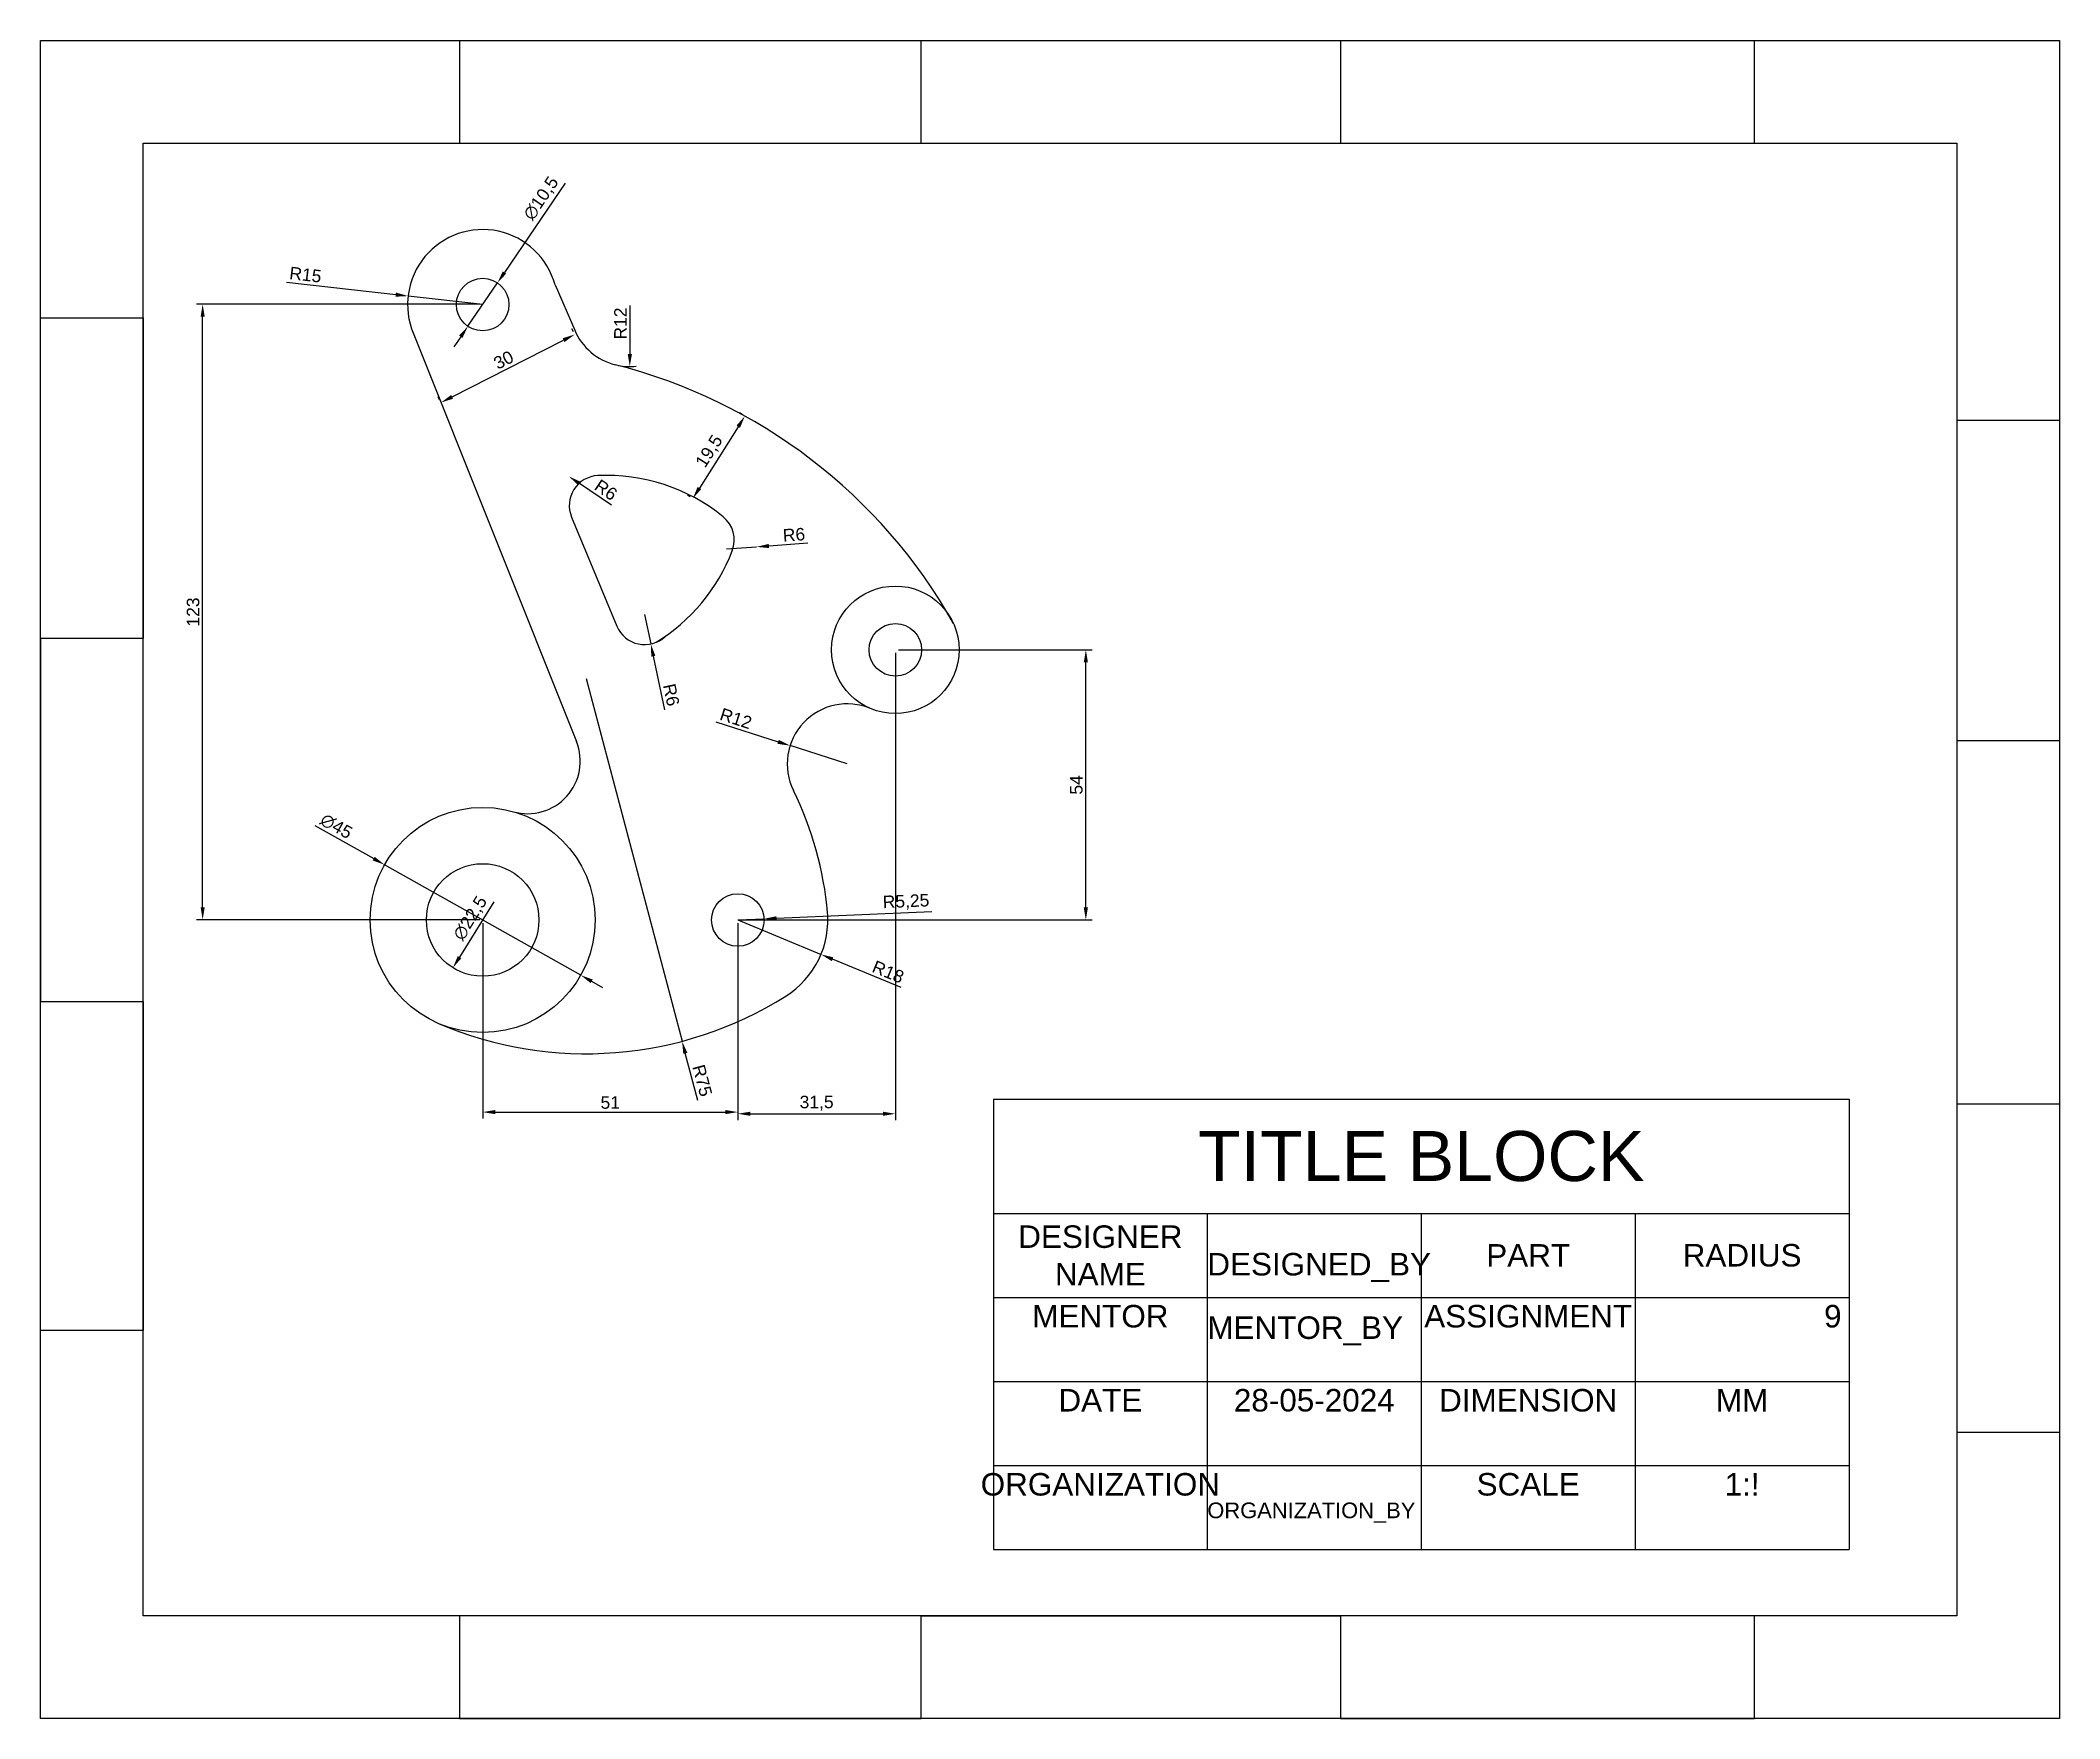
# Model space of a CAD drawing. Header units: millimetres. Extents: x -435 to 5846, y -1622 to 4647.
# Drawn here: x 2605 to 3008.7, y 1320.5 to 1656 of the extents above; entities that cross this region are included whole.
import ezdxf

# ---------------------------------------------------------------- set-up
doc = ezdxf.new("R2010")
doc.units = ezdxf.units.MM
doc.styles.get("Standard").update_dxf_attribs({"font": 'arial.ttf'})
doc.dimstyles.new('ISO-25', dxfattribs={"dimtxt": 2.5, "dimasz": 2.5, "dimexe": 1.25, "dimexo": 0.625, "dimtad": 1, "dimtxsty": 'Standard', "dimcen": 2.5, "dimadec": 0, "dimazin": 0, "dimtfac": 1, "dimtmove": 0, "dimatfit": 3, "dimfxl": 1, "dimarcsym": 0})

msp = doc.modelspace()

# ---------------------------------------------------------------- texts
for tag, p, height in [('DESIGNED_BY', (2838.299, 1409.11), 4.5), ('MENTOR_BY', (2838.299, 1396.425), 4.5), ('ORGANIZATION_BY', (2838.299, 1360.593), 3.134)]:
    msp.add_attdef(tag, p, '', height=height)

# ---------------------------------------------------------------- blocks, each defined once
blk = doc.blocks.new('*D3')
at = {"color": 0, "lineweight": -2, "transparency": 16777216}
for p, q in [((2725.8, 1541.19), (2727.05, 1535.33)), ((2729.83, 1522.18), (2727.57, 1532.88))]:
    blk.add_line(p, q, dxfattribs=at)
at = {"color": 0, "transparency": 16777216}
blk.add_solid([(2727.97, 1532.97), (2727.16, 1532.79), (2727.05, 1535.33)], dxfattribs=at)
at = {"layer": 'Defpoints', "color": 0, "transparency": 16777216}
for p in [(2725.8, 1541.19), (2727.05, 1535.33)]:
    blk.add_point(p, dxfattribs=at)
at = {"color": 0, "transparency": 16777216, "insert": (2731.14, 1525.16), "char_height": 2.5, "attachment_point": 5, "rotation": 281.959}
blk.add_mtext('R6', dxfattribs=at)
blk = doc.blocks.new('*D4')
at = {"color": 0, "lineweight": -2, "transparency": 16777216}
for p, q in [((2740.07, 1519.74), (2752.51, 1515.77)), ((2766.32, 1511.36), (2754.89, 1515.01))]:
    blk.add_line(p, q, dxfattribs=at)
at = {"color": 0, "transparency": 16777216}
blk.add_solid([(2752.64, 1516.17), (2752.38, 1515.37), (2754.89, 1515.01)], dxfattribs=at)
at = {"layer": 'Defpoints', "color": 0, "transparency": 16777216}
for p in [(2754.89, 1515.01), (2766.32, 1511.36)]:
    blk.add_point(p, dxfattribs=at)
at = {"color": 0, "transparency": 16777216, "insert": (2744.07, 1520.44), "char_height": 2.5, "attachment_point": 5, "rotation": 342.2914}
blk.add_mtext('R12', dxfattribs=at)
blk = doc.blocks.new('*D5')
at = {"color": 0, "lineweight": -2, "transparency": 16777216}
for p, q in [((2654.22, 1607.66), (2676.06, 1605.16)), ((2693.45, 1603.16), (2678.54, 1604.87))]:
    blk.add_line(p, q, dxfattribs=at)
at = {"color": 0, "transparency": 16777216}
blk.add_solid([(2676.11, 1605.57), (2676.01, 1604.74), (2678.54, 1604.87)], dxfattribs=at)
at = {"layer": 'Defpoints', "color": 0, "transparency": 16777216}
for p in [(2678.54, 1604.87), (2693.45, 1603.16)]:
    blk.add_point(p, dxfattribs=at)
at = {"color": 0, "transparency": 16777216, "insert": (2658.03, 1609.14), "char_height": 2.5, "attachment_point": 5, "rotation": 353.4564}
blk.add_mtext('R15', dxfattribs=at)
blk = doc.blocks.new('*D6')
at = {"color": 0, "lineweight": -2, "transparency": 16777216}
for p, q in [((2709.96, 1627.44), (2697.81, 1609.57)), ((2690.49, 1598.82), (2696.4, 1607.5)), ((2689.09, 1596.75), (2687.68, 1594.69))]:
    blk.add_line(p, q, dxfattribs=at)
at = {"color": 0, "transparency": 16777216}
for points in [[(2697.46, 1609.81), (2698.15, 1609.34), (2696.4, 1607.5)], [(2688.74, 1596.99), (2689.43, 1596.52), (2690.49, 1598.82)]]:
    blk.add_solid(points, dxfattribs=at)
at = {"layer": 'Defpoints', "color": 0, "transparency": 16777216}
for p in [(2696.4, 1607.5), (2690.49, 1598.82)]:
    blk.add_point(p, dxfattribs=at)
at = {"color": 0, "transparency": 16777216, "insert": (2705.22, 1624.32), "char_height": 2.5, "attachment_point": 5, "rotation": 55.7791}
blk.add_mtext('∅10,5', dxfattribs=at)
blk = doc.blocks.new('*D7')
at = {"color": 0, "lineweight": -2, "transparency": 16777216}
for p, q in [((2659.92, 1499.03), (2671.66, 1492.43)), ((2713.05, 1469.13), (2673.84, 1491.2)), ((2715.23, 1467.9), (2717.41, 1466.67))]:
    blk.add_line(p, q, dxfattribs=at)
at = {"color": 0, "transparency": 16777216}
for points in [[(2671.87, 1492.79), (2671.46, 1492.06), (2673.84, 1491.2)], [(2715.44, 1468.26), (2715.03, 1467.54), (2713.05, 1469.13)]]:
    blk.add_solid(points, dxfattribs=at)
at = {"layer": 'Defpoints', "color": 0, "transparency": 16777216}
for p in [(2673.84, 1491.2), (2713.05, 1469.13)]:
    blk.add_point(p, dxfattribs=at)
at = {"color": 0, "transparency": 16777216, "insert": (2664.19, 1498.89), "char_height": 2.5, "attachment_point": 5, "rotation": 330.6261}
blk.add_mtext('∅45', dxfattribs=at)
blk = doc.blocks.new('*D8')
at = {"color": 0, "lineweight": -2, "transparency": 16777216}
blk.add_line((2695.68, 1483.76), (2688.82, 1472.73), dxfattribs=at)
at = {"color": 0, "transparency": 16777216}
blk.add_solid([(2688.47, 1472.95), (2689.18, 1472.51), (2687.5, 1470.61)], dxfattribs=at)
at = {"layer": 'Defpoints', "color": 0, "transparency": 16777216}
for p in [(2699.39, 1489.72), (2687.5, 1470.61)]:
    blk.add_point(p, dxfattribs=at)
at = {"color": 0, "transparency": 16777216, "insert": (2691.07, 1480.45), "char_height": 2.5, "attachment_point": 5, "rotation": 58.1146}
blk.add_mtext('∅22,5', dxfattribs=at)
blk = doc.blocks.new('*D9')
at = {"color": 0, "lineweight": -2, "transparency": 16777216}
for p, q in [((2783.24, 1481.82), (2752.19, 1480.49)), ((2744.45, 1480.16), (2749.69, 1480.39))]:
    blk.add_line(p, q, dxfattribs=at)
at = {"color": 0, "transparency": 16777216}
blk.add_solid([(2752.17, 1480.91), (2752.21, 1480.08), (2749.69, 1480.39)], dxfattribs=at)
at = {"layer": 'Defpoints', "color": 0, "transparency": 16777216}
for p in [(2744.45, 1480.16), (2749.69, 1480.39)]:
    blk.add_point(p, dxfattribs=at)
at = {"color": 0, "transparency": 16777216, "insert": (2778.08, 1483.72), "char_height": 2.5, "attachment_point": 5, "rotation": 2.4384}
blk.add_mtext('R5,25', dxfattribs=at)
blk = doc.blocks.new('*D11')
at = {"color": 0, "lineweight": -2, "transparency": 16777216}
for p, q in [((2744.45, 1480.16), (2761.08, 1473.28)), ((2777.11, 1466.64), (2763.39, 1472.32))]:
    blk.add_line(p, q, dxfattribs=at)
at = {"color": 0, "transparency": 16777216}
blk.add_solid([(2763.55, 1472.7), (2763.23, 1471.93), (2761.08, 1473.28)], dxfattribs=at)
at = {"layer": 'Defpoints', "color": 0, "transparency": 16777216}
for p in [(2744.45, 1480.16), (2761.08, 1473.28)]:
    blk.add_point(p, dxfattribs=at)
at = {"color": 0, "transparency": 16777216, "insert": (2774.5, 1469.78), "char_height": 2.5, "attachment_point": 5, "rotation": 337.5033}
blk.add_mtext('R18', dxfattribs=at)
blk = doc.blocks.new('*D12')
at = {"color": 0, "lineweight": -2, "transparency": 16777216}
for p, q in [((2714.12, 1528.42), (2733.31, 1455.92)), ((2736.45, 1444.09), (2733.95, 1453.51))]:
    blk.add_line(p, q, dxfattribs=at)
at = {"color": 0, "transparency": 16777216}
blk.add_solid([(2734.36, 1453.61), (2733.55, 1453.4), (2733.31, 1455.92)], dxfattribs=at)
at = {"layer": 'Defpoints', "color": 0, "transparency": 16777216}
for p in [(2714.12, 1528.42), (2733.31, 1455.92)]:
    blk.add_point(p, dxfattribs=at)
at = {"color": 0, "transparency": 16777216, "insert": (2737.35, 1448.07), "char_height": 2.5, "attachment_point": 5, "rotation": 284.8316}
blk.add_mtext('R75', dxfattribs=at)
blk = doc.blocks.new('*D13')
at = {"color": 0, "lineweight": -2, "transparency": 16777216}
for p, q in [((2776.57, 1534.16), (2815.27, 1534.16)), ((2814.02, 1482.66), (2814.02, 1531.66)), ((2745.07, 1480.16), (2815.27, 1480.16))]:
    blk.add_line(p, q, dxfattribs=at)
at = {"color": 0, "transparency": 16777216}
for points in [[(2813.6, 1531.66), (2814.43, 1531.66), (2814.02, 1534.16)], [(2813.6, 1482.66), (2814.43, 1482.66), (2814.02, 1480.16)]]:
    blk.add_solid(points, dxfattribs=at)
at = {"layer": 'Defpoints', "color": 0, "transparency": 16777216}
for p in [(2775.95, 1534.16), (2814.02, 1534.16), (2744.45, 1480.16)]:
    blk.add_point(p, dxfattribs=at)
at = {"color": 0, "transparency": 16777216, "insert": (2812.12, 1507.16), "char_height": 2.5, "attachment_point": 5, "rotation": 90}
blk.add_mtext('54', dxfattribs=at)
blk = doc.blocks.new('*D14')
at = {"color": 0, "lineweight": -2, "transparency": 16777216}
for p, q in [((2693.45, 1479.54), (2693.45, 1440.51)), ((2744.45, 1479.54), (2744.45, 1440.51)), ((2695.95, 1441.76), (2741.95, 1441.76))]:
    blk.add_line(p, q, dxfattribs=at)
at = {"color": 0, "transparency": 16777216}
for points in [[(2695.95, 1442.18), (2695.95, 1441.35), (2693.45, 1441.76)], [(2741.95, 1442.18), (2741.95, 1441.35), (2744.45, 1441.76)]]:
    blk.add_solid(points, dxfattribs=at)
at = {"layer": 'Defpoints', "color": 0, "transparency": 16777216}
for p in [(2693.45, 1480.16), (2744.45, 1480.16), (2744.45, 1441.76)]:
    blk.add_point(p, dxfattribs=at)
at = {"color": 0, "transparency": 16777216, "insert": (2718.95, 1443.66), "char_height": 2.5, "attachment_point": 5}
blk.add_mtext('51', dxfattribs=at)
blk = doc.blocks.new('*D15')
at = {"color": 0, "lineweight": -2, "transparency": 16777216}
for p, q in [((2775.95, 1533.54), (2775.95, 1440.18)), ((2744.45, 1479.54), (2744.45, 1440.18)), ((2746.95, 1441.43), (2773.45, 1441.43))]:
    blk.add_line(p, q, dxfattribs=at)
at = {"color": 0, "transparency": 16777216}
for points in [[(2746.95, 1441.84), (2746.95, 1441.01), (2744.45, 1441.43)], [(2773.45, 1441.84), (2773.45, 1441.01), (2775.95, 1441.43)]]:
    blk.add_solid(points, dxfattribs=at)
at = {"layer": 'Defpoints', "color": 0, "transparency": 16777216}
for p in [(2775.95, 1534.16), (2744.45, 1480.16), (2775.95, 1441.43)]:
    blk.add_point(p, dxfattribs=at)
at = {"color": 0, "transparency": 16777216, "insert": (2760.2, 1443.55), "char_height": 2.5, "attachment_point": 5}
blk.add_mtext('31,5', dxfattribs=at)
blk = doc.blocks.new('*D16')
at = {"color": 0, "lineweight": -2, "transparency": 16777216}
blk.add_line((2719.22, 1563.06), (2712.77, 1567.41), dxfattribs=at)
at = {"color": 0, "transparency": 16777216}
blk.add_solid([(2713, 1567.76), (2712.53, 1567.07), (2710.7, 1568.81)], dxfattribs=at)
at = {"layer": 'Defpoints', "color": 0, "transparency": 16777216}
for p in [(2710.7, 1568.81), (2715.67, 1565.45)]:
    blk.add_point(p, dxfattribs=at)
at = {"color": 0, "transparency": 16777216, "insert": (2718.09, 1566.11), "char_height": 2.5, "attachment_point": 5, "rotation": 325.9884}
blk.add_mtext('R6', dxfattribs=at)
blk = doc.blocks.new('*D17')
at = {"color": 0, "lineweight": -2, "transparency": 16777216}
for p, q in [((2742.19, 1554.33), (2748.18, 1554.74)), ((2758.43, 1555.45), (2750.67, 1554.91))]:
    blk.add_line(p, q, dxfattribs=at)
at = {"color": 0, "transparency": 16777216}
blk.add_solid([(2750.64, 1555.33), (2750.7, 1554.5), (2748.18, 1554.74)], dxfattribs=at)
at = {"layer": 'Defpoints', "color": 0, "transparency": 16777216}
for p in [(2742.19, 1554.33), (2748.18, 1554.74)]:
    blk.add_point(p, dxfattribs=at)
at = {"color": 0, "transparency": 16777216, "insert": (2755.67, 1557.16), "char_height": 2.5, "attachment_point": 5, "rotation": 3.9311}
blk.add_mtext('R6', dxfattribs=at)
blk = doc.blocks.new('*D18')
at = {"color": 0, "lineweight": -2, "transparency": 16777216}
for p, q in [((2687.34, 1584.73), (2709.63, 1596.05)), ((2711.58, 1597.74), (2711.29, 1598.3)), ((2684.83, 1584.15), (2684.55, 1584.71))]:
    blk.add_line(p, q, dxfattribs=at)
at = {"color": 0, "transparency": 16777216}
for points in [[(2709.44, 1596.43), (2709.82, 1595.68), (2711.86, 1597.19)], [(2687.16, 1585.1), (2687.53, 1584.35), (2685.12, 1583.59)]]:
    blk.add_solid(points, dxfattribs=at)
at = {"layer": 'Defpoints', "color": 0, "transparency": 16777216}
for p in [(2711.86, 1597.19), (2711.86, 1597.19), (2685.12, 1583.59)]:
    blk.add_point(p, dxfattribs=at)
at = {"color": 0, "transparency": 16777216, "insert": (2697.63, 1592.09), "char_height": 2.5, "attachment_point": 5, "rotation": 26.9446}
blk.add_mtext('30', dxfattribs=at)
blk = doc.blocks.new('*D19')
at = {"color": 0, "lineweight": -2, "transparency": 16777216}
for p, q in [((2744.53, 1578.76), (2736.77, 1566.5)), ((2745.34, 1581.2), (2744.81, 1581.54)), ((2734.91, 1564.72), (2734.38, 1565.06))]:
    blk.add_line(p, q, dxfattribs=at)
at = {"color": 0, "transparency": 16777216}
for points in [[(2744.18, 1578.98), (2744.88, 1578.53), (2745.86, 1580.87)], [(2736.42, 1566.73), (2737.13, 1566.28), (2735.44, 1564.39)]]:
    blk.add_solid(points, dxfattribs=at)
at = {"layer": 'Defpoints', "color": 0, "transparency": 16777216}
for p in [(2745.86, 1580.87), (2735.44, 1564.39), (2735.44, 1564.39)]:
    blk.add_point(p, dxfattribs=at)
at = {"color": 0, "transparency": 16777216, "insert": (2738.85, 1573.77), "char_height": 2.5, "attachment_point": 5, "rotation": 57.671}
blk.add_mtext('19,5', dxfattribs=at)
blk = doc.blocks.new('*D20')
at = {"color": 0, "lineweight": -2, "transparency": 16777216}
blk.add_line((2722.86, 1602.98), (2722.86, 1593.28), dxfattribs=at)
blk.add_arc((2722.86, 1602.78), 12, 258.7946, 275.9683, dxfattribs=at)
at = {"color": 0, "transparency": 16777216}
blk.add_solid([(2722.45, 1593.28), (2723.28, 1593.28), (2722.86, 1590.78)], dxfattribs=at)
at = {"layer": 'Defpoints', "color": 0, "transparency": 16777216}
for p in [(2722.86, 1602.78), (2722.86, 1590.78)]:
    blk.add_point(p, dxfattribs=at)
at = {"color": 0, "transparency": 16777216, "insert": (2720.98, 1599.38), "char_height": 2.5, "attachment_point": 5, "rotation": 90}
blk.add_mtext('R12', dxfattribs=at)
blk = doc.blocks.new('*D21')
at = {"color": 0, "lineweight": -2, "transparency": 16777216}
for p, q in [((2692.86, 1603.22), (2636.22, 1603.22)), ((2637.47, 1482.72), (2637.47, 1600.72)), ((2692.86, 1480.22), (2636.22, 1480.22))]:
    blk.add_line(p, q, dxfattribs=at)
at = {"color": 0, "transparency": 16777216}
for points in [[(2637.06, 1600.72), (2637.89, 1600.72), (2637.47, 1603.22)], [(2637.06, 1482.72), (2637.89, 1482.72), (2637.47, 1480.22)]]:
    blk.add_solid(points, dxfattribs=at)
at = {"layer": 'Defpoints', "color": 0, "transparency": 16777216}
for p in [(2637.47, 1603.22), (2693.48, 1603.22), (2693.48, 1480.22)]:
    blk.add_point(p, dxfattribs=at)
at = {"color": 0, "transparency": 16777216, "insert": (2635.57, 1541.72), "char_height": 2.5, "attachment_point": 5, "rotation": 90}
blk.add_mtext('123', dxfattribs=at)
blk = doc.blocks.new('*T23')
at = {"color": 0, "linetype": 'ByBlock', "lineweight": -2, "transparency": 16777216}
for p, q in [((0, 0), (171.04, 0)), ((0, 0), (0, -90)), ((171.04, 0), (171.04, -90)), ((0, -22.8), (171.04, -22.8)), ((42.76, -22.8), (42.76, -90)), ((85.52, -22.8), (85.52, -90)), ((128.28, -22.8), (128.28, -90)), ((0, -39.6), (171.04, -39.6)), ((0, -56.4), (171.04, -56.4)), ((0, -73.2), (171.04, -73.2)), ((0, -90), (171.04, -90))]:
    blk.add_line(p, q, dxfattribs=at)
at = {"color": 0, "transparency": 16777216}
for s, insert, char_height, width, attachment_point in [('TITLE BLOCK', (85.52, -11.4), 10, 168.0399, 5), ('DESIGNER NAME', (21.38, -31.2), 4.5, 39.76, 5), ('PART', (106.9, -31.2), 4.5, 39.76, 5), ('RADIUS', (149.66, -31.2), 4.5, 39.76, 5), ('MENTOR', (21.38, -41.1), 4.5, 39.76, 2), ('ASSIGNMENT', (106.9, -41.1), 4.5, 39.76, 2), ('9', (169.54, -41.1), 4.5, 39.76, 3), ('DATE', (21.38, -57.9), 4.5, 39.76, 2), ('28-05-2024', (64.14, -57.9), 4.5, 39.76, 2), ('DIMENSION', (106.9, -57.9), 4.5, 39.76, 2), ('MM', (149.66, -57.9), 4.5, 39.76, 2), ('ORGANIZATION', (21.38, -74.7), 4.5, 39.76, 2), ('SCALE', (106.9, -74.7), 4.5, 39.76, 2), ('1:!', (149.66, -74.7), 4.5, 39.76, 2)]:
    blk.add_mtext(s, dxfattribs=dict(at, insert=insert, char_height=char_height, width=width, attachment_point=attachment_point))

# ---------------------------------------------------------------- dimensions: what is measured, and where the dimension line sits
for p1, p2, picture, middle in [((2690.494, 1598.822), (2696.399, 1607.504), '*D6', (2707.009, 1623.104)), ((2713.054, 1469.127), (2673.84, 1491.2), '*D7', (2663.221, 1497.176)), ((2699.389, 1489.716), (2687.504, 1470.611), '*D8', (2692.914, 1479.307))]:
    dim = msp.add_diameter_dim_2p(p1=p1, p2=p2, dimstyle='ISO-25')
    dim.commit()
    dim.dimension.update_dxf_attribs({"geometry": picture, "text_midpoint": middle, "dimtype": 163})
for center, mpoint, picture, middle in [((2693.447, 1603.163), (2678.545, 1604.873), '*D5', (2657.815, 1607.25)), ((2722.863, 1602.78), (2722.863, 1590.78), '*D20', (2722.863, 1599.379)), ((2715.669, 1565.454), (2710.695, 1568.81), '*D16', (2717.028, 1564.537)), ((2725.804, 1541.195), (2727.047, 1535.325), '*D3', (2729.285, 1524.763)), ((2766.322, 1511.361), (2754.891, 1515.011), '*D4', (2743.501, 1518.648)), ((2744.447, 1480.163), (2749.692, 1480.387), '*D9', (2778.168, 1481.599)), ((2744.447, 1480.163), (2761.077, 1473.276), '*D11', (2773.77, 1468.019))]:
    dim = msp.add_radius_dim(center=center, mpoint=mpoint, dimstyle='ISO-25')
    dim.commit()
    dim.dimension.update_dxf_attribs({"geometry": picture, "text_midpoint": middle, "dimtype": 164})
for base, p1, p2, picture, middle in [((2637.475, 1603.222), (2693.483, 1480.222), (2693.483, 1603.222), '*D21', (2635.573, 1541.722)), ((2814.017, 1534.163), (2744.447, 1480.163), (2775.947, 1534.163), '*D13', (2812.12, 1507.163))]:
    dim = msp.add_linear_dim(base=base, p1=p1, p2=p2, angle=90, dimstyle='ISO-25')
    dim.commit()
    dim.dimension.update_dxf_attribs({"geometry": picture, "text_midpoint": middle})
for p1, p2, picture, middle in [((2685.116, 1583.593), (2711.86, 1597.187), '*D18', (2697.626, 1592.086)), ((2745.864, 1580.868), (2735.436, 1564.391), '*D19', (2738.852, 1573.767))]:
    dim = msp.add_aligned_dim(p1=p1, p2=p2, distance=0, dimstyle='ISO-25')
    dim.commit()
    dim.dimension.update_dxf_attribs({"geometry": picture, "text_midpoint": middle})
for center, mpoint, picture, middle in [((2742.191, 1554.329), (2748.176, 1554.74), '*D17', (2755.668, 1557.161)), ((2714.116, 1528.423), (2733.314, 1455.922), '*D12', (2737.354, 1448.074))]:
    dim = msp.add_radius_dim(center=center, mpoint=mpoint, dimstyle='ISO-25')
    dim.commit()
    dim.dimension.update_dxf_attribs({"geometry": picture, "text_midpoint": middle})
for base, p1, p2, picture, middle in [((2775.947, 1441.427), (2744.447, 1480.163), (2775.947, 1534.163), '*D15', (2760.197, 1443.555)), ((2744.447, 1441.763), (2693.447, 1480.163), (2744.447, 1480.163), '*D14', (2718.947, 1443.665))]:
    dim = msp.add_linear_dim(base=base, p1=p1, p2=p2, dimstyle='ISO-25')
    dim.commit()
    dim.dimension.update_dxf_attribs({"geometry": picture, "text_midpoint": middle})

# ---------------------------------------------------------------- linework, layer by layer
for p, q in [((2688.784, 1655.972), (2688.784, 1635.439)), ((2781.085, 1635.439), (2781.085, 1655.972)), ((2781.085, 1655.972), (2864.944, 1655.972)), ((2864.944, 1655.972), (2864.944, 1635.439)), ((2947.677, 1635.439), (2947.677, 1655.972)), ((2688.784, 1635.439), (2781.085, 1635.439)), ((2864.944, 1635.439), (2947.677, 1635.439)), ((2707.917, 1607.114), (2711.847, 1598.02)), ((2605.038, 1600.506), (2625.571, 1600.506)), ((2625.571, 1600.506), (2625.571, 1536.401)), ((2679.421, 1597.846), (2712.204, 1515.807)), ((2988.133, 1580.058), (3008.666, 1580.058)), ((3008.666, 1580.058), (3008.666, 1515.953)), ((2711.218, 1560.693), (2720.262, 1538.895)), ((2625.571, 1536.401), (2605.038, 1536.401)), ((2605.038, 1536.401), (2605.038, 1463.861)), ((3008.666, 1515.953), (2988.133, 1515.953)), ((2988.133, 1515.953), (2988.133, 1443.412)), ((2605.038, 1463.861), (2625.571, 1463.861)), ((2625.571, 1463.861), (2625.571, 1398.14)), ((2988.133, 1443.412), (3008.666, 1443.412)), ((3008.666, 1443.412), (3008.666, 1377.691)), ((2625.571, 1398.14), (2605.038, 1398.14)), ((3008.666, 1377.691), (2988.133, 1377.691)), ((2688.784, 1341.066), (2688.784, 1320.534)), ((2781.085, 1320.534), (2781.085, 1341.066)), ((2781.085, 1341.066), (2864.944, 1341.066)), ((2864.944, 1341.066), (2864.944, 1320.534)), ((2947.677, 1320.534), (2947.677, 1341.066)), ((2688.784, 1320.534), (2781.085, 1320.534)), ((2864.944, 1320.534), (2947.677, 1320.534))]:
    msp.add_line(p, q)
for points in [[(2605.038, 1655.972), (3008.666, 1655.972), (3008.666, 1320.534), (2605.038, 1320.534)], [(2625.571, 1635.439), (2988.133, 1635.439), (2988.133, 1341.066), (2625.571, 1341.066)]]:
    msp.add_lwpolyline(points, close=True)
for centre, radius in [((2609.737, 1601.868), 3044.859), ((2744.447, 1480.163), 3101.946), ((2693.447, 1603.163), 5.25), ((2775.947, 1534.163), 12.75), ((2775.947, 1534.163), 5.25), ((2693.447, 1480.163), 22.5), ((2693.447, 1480.163), 11.25), ((2744.447, 1480.163), 5.25)]:
    msp.add_circle(centre, radius)
for centre, radius, start, end in [((2693.447, 1603.163), 15, 15.27069, 202.80175), ((2722.863, 1602.78), 12, 203.37001, 255.81047), ((2693.447, 1486.441), 108, 29.36002, 75.81047), ((2716.76, 1562.992), 6, 92.70572, 202.53476), ((2718.223, 1532.035), 36.991, 50.96244, 92.70572), ((2737.742, 1556.107), 6, 339.00807, 50.96244), ((2708.808, 1567.21), 36.991, 301.4731, 339.00807), ((2725.804, 1541.195), 6, 202.53476, 313.6035), ((2766.322, 1511.361), 12, 67.11525, 206.21241), ((2702.453, 1511.91), 10.5, 254.1615, 21.78161), ((2693.652, 1475.584), 69, 4.97254, 26.21241), ((2744.447, 1480.163), 18, 302.14886, 5.83897), ((2714.116, 1528.423), 75, 246.81524, 302.14886)]:
    msp.add_arc(centre, radius, start, end)

# ---------------------------------------------------------------- block references
msp.add_blockref('*T23', (2795.539, 1444.318))

msp.set_redraw_order([(e.dxf.handle, doc.entitydb.next_handle()) for e in msp.query("TEXT MTEXT ATTDEF DIMENSION ARC_DIMENSION")])  # texts and dimensions are drawn at this point

doc.saveas('drawing.dxf')
